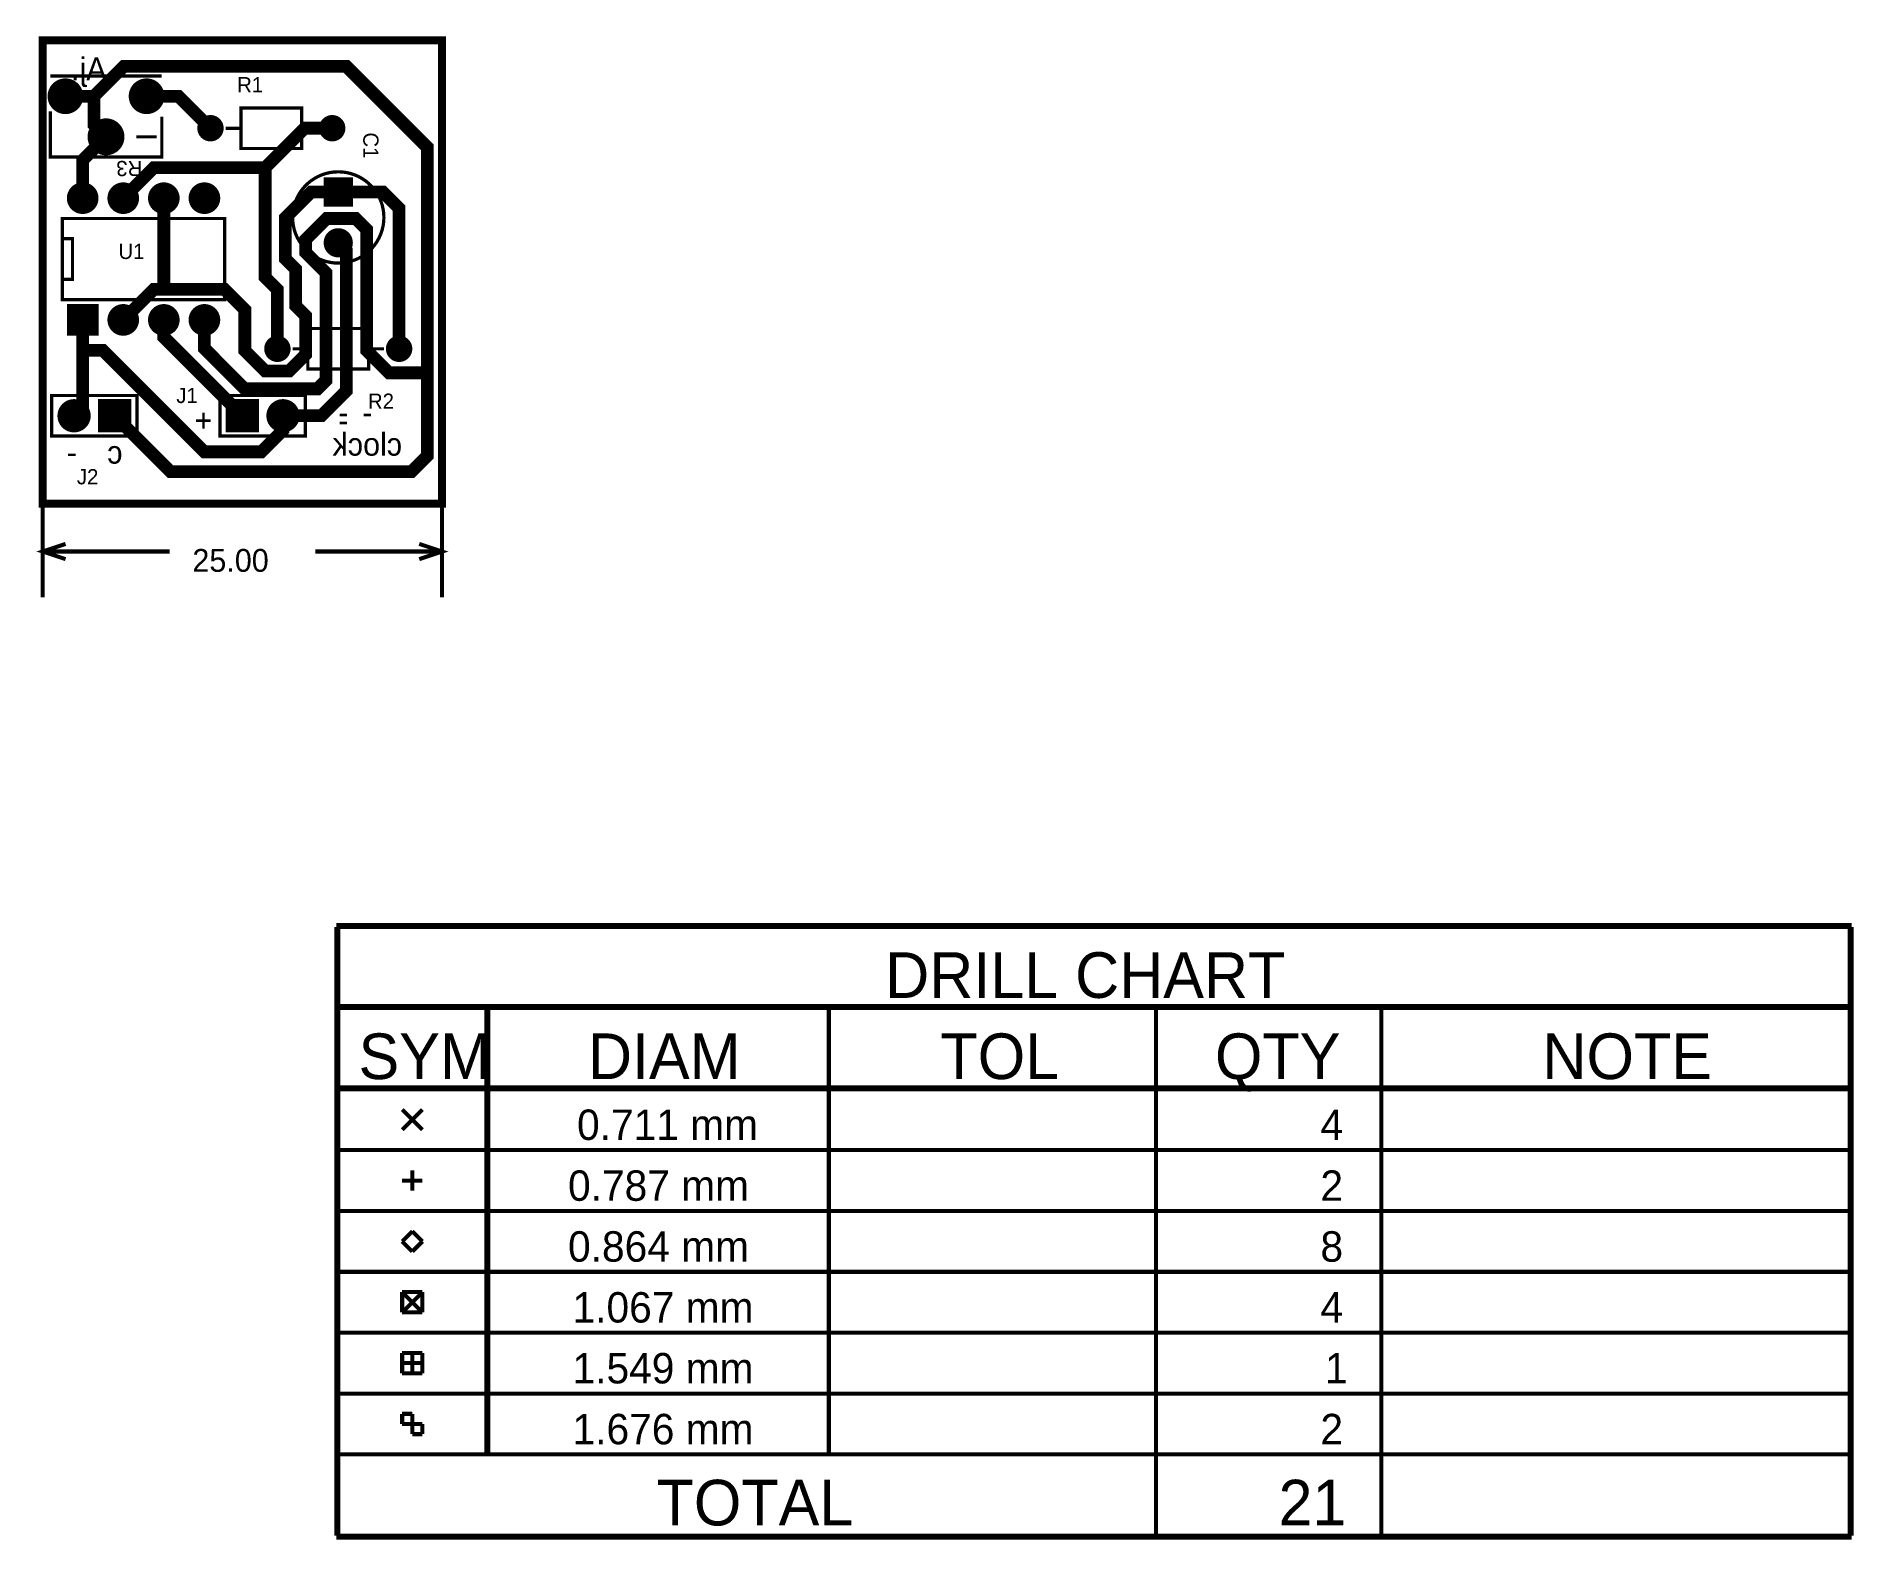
# Model space of a CAD drawing. Extents: x -0.74 to 3.73, y -1.51 to 2.19.
import ezdxf

# ---------------------------------------------------------------- set-up
doc = ezdxf.new("R2010")
doc.units = 0
doc.layers.get('0').update_dxf_attribs({"color": 1, "linetype": 'CONTINUOUS'})
for name, color, linetype in [('ASYBOT', 7, 'CONTINUOUS'), ('ASYTOP', 6, 'CONTINUOUS'), ('BOTTOM', 3, 'CONTINUOUS'), ('COMPONENTS_TOP', 1, 'CONTINUOUS'), ('DRILL', 1, 'CONTINUOUS'), ('DRLDWG', 8, 'CONTINUOUS'), ('GLOBAL_LAYER', 1, 'CONTINUOUS'), ('GND', 4, 'CONTINUOUS'), ('INNER1', 8, 'CONTINUOUS'), ('INNER10', 1, 'CONTINUOUS'), ('INNER11', 2, 'CONTINUOUS'), ('INNER12', 3, 'CONTINUOUS'), ('INNER2', 1, 'CONTINUOUS'), ('INNER3', 2, 'CONTINUOUS'), ('INNER4', 3, 'CONTINUOUS'), ('INNER5', 4, 'CONTINUOUS'), ('INNER6', 5, 'CONTINUOUS'), ('INNER7', 6, 'CONTINUOUS'), ('INNER8', 7, 'CONTINUOUS'), ('INNER9', 8, 'CONTINUOUS'), ('OBS_ASYTOP', 6, 'CONTINUOUS'), ('OBS_DRLDWG', 8, 'CONTINUOUS'), ('OBS_GLOBAL_LAYER', 1, 'CONTINUOUS'), ('OBS_SSTOP', 4, 'CONTINUOUS'), ('OBS_TOP', 2, 'CONTINUOUS'), ('PADSTACKS', 1, 'CONTINUOUS'), ('POWER', 7, 'CONTINUOUS'), ('SMBOT', 1, 'CONTINUOUS'), ('SMTOP', 8, 'CONTINUOUS'), ('SSTOP', 4, 'CONTINUOUS'), ('TOP', 2, 'CONTINUOUS')]:
    doc.layers.add(name, color=color, linetype=linetype)

msp = doc.modelspace()

# ---------------------------------------------------------------- texts
at = {"layer": 'ASYTOP'}
for p in [(0, 1.2401), (0.0591, 1.2401)]:
    msp.add_text('-', height=0.0563, dxfattribs=at).set_placement(p)
at = {"layer": 'BOTTOM', "text_generation_flag": 2}
for s, height, p in [('Aj.', 0.05625, (-0.5708, 2.0864)), ('clock', 0.05625, (0.1575, 1.1613)), ('c', 0.0563, (-0.5315, 1.1416))]:
    msp.add_text(s, height=height, dxfattribs=at).set_placement(p)
at = {"layer": 'BOTTOM'}
for s, p in [('+', (-0.3543, 1.2204)), ('-', (0, 1.2204)), ('-', (-0.6692, 1.1416))]:
    msp.add_text(s, height=0.0563, dxfattribs=at).set_placement(p)
at = {"layer": 'DRLDWG'}
for s, height, p in [('DRILL CHART', 0.1125, (1.3479, -0.175)), ('SYM', 0.1125, (0.05, -0.375)), ('DIAM', 0.1125, (0.6154, -0.375)), ('TOL', 0.1125, (1.4842, -0.375)), ('QTY', 0.1125, (2.1608, -0.375)), ('NOTE', 0.1125, (2.9679, -0.375)), ('0.711 mm', 0.075, (0.5886, -0.525)), ('4', 0.075, (2.4208, -0.525)), ('0.787 mm', 0.075, (0.5664, -0.675)), ('2', 0.075, (2.4208, -0.675)), ('0.864 mm', 0.075, (0.5664, -0.825)), ('8', 0.075, (2.4208, -0.825)), ('1.067 mm', 0.075, (0.5775, -0.975)), ('4', 0.075, (2.4208, -0.975)), ('1.549 mm', 0.075, (0.5775, -1.125)), ('1', 0.075, (2.432, -1.125)), ('1.676 mm', 0.075, (0.5775, -1.275)), ('2', 0.075, (2.4208, -1.275)), ('TOTAL', 0.1125, (0.7846, -1.475)), ('21', 0.1125, (2.3175, -1.475))]:
    msp.add_text(s, height=height, dxfattribs=at).set_placement(p)
at = {"layer": 'TOP'}
msp.add_text('25.00', height=0.05625, dxfattribs=at).set_placement((-0.3595, 0.8751))

# ---------------------------------------------------------------- blocks, each defined once
blk = doc.blocks.new('padstack_TM_CYLND_llb_pad3')
blk.add_point((0, 0))
at = {"layer": 'ASYBOT', "const_width": 0.052}
blk.add_lwpolyline([(-0.026, 0), (0.026, 0)], dxfattribs=at)
at = {"layer": 'ASYTOP', "const_width": 0.052}
blk.add_lwpolyline([(-0.026, 0), (0.026, 0)], dxfattribs=at)
at = {"layer": 'BOTTOM', "const_width": 0.052}
blk.add_lwpolyline([(-0.026, 0), (0.026, 0)], dxfattribs=at)
at = {"layer": 'DRILL', "const_width": 0.0155}
blk.add_lwpolyline([(-0.00775, 0, 1), (0.00775, 0, 1)], format="xyb", close=True, dxfattribs=at)
at = {"layer": 'DRLDWG', "const_width": 0.0155}
blk.add_lwpolyline([(-0.00775, 0, 1), (0.00775, 0, 1)], format="xyb", close=True, dxfattribs=at)
at = {"layer": 'GND', "const_width": 0.072}
blk.add_lwpolyline([(-0.036, 0), (0.036, 0)], dxfattribs=at)
at = {"layer": 'INNER1', "const_width": 0.052}
blk.add_lwpolyline([(-0.026, 0), (0.026, 0)], dxfattribs=at)
at = {"layer": 'INNER10', "const_width": 0.052}
blk.add_lwpolyline([(-0.026, 0), (0.026, 0)], dxfattribs=at)
at = {"layer": 'INNER11', "const_width": 0.052}
blk.add_lwpolyline([(-0.026, 0), (0.026, 0)], dxfattribs=at)
at = {"layer": 'INNER12', "const_width": 0.052}
blk.add_lwpolyline([(-0.026, 0), (0.026, 0)], dxfattribs=at)
at = {"layer": 'INNER2', "const_width": 0.052}
blk.add_lwpolyline([(-0.026, 0), (0.026, 0)], dxfattribs=at)
at = {"layer": 'INNER3', "const_width": 0.052}
blk.add_lwpolyline([(-0.026, 0), (0.026, 0)], dxfattribs=at)
at = {"layer": 'INNER4', "const_width": 0.052}
blk.add_lwpolyline([(-0.026, 0), (0.026, 0)], dxfattribs=at)
at = {"layer": 'INNER5', "const_width": 0.052}
blk.add_lwpolyline([(-0.026, 0), (0.026, 0)], dxfattribs=at)
at = {"layer": 'INNER6', "const_width": 0.052}
blk.add_lwpolyline([(-0.026, 0), (0.026, 0)], dxfattribs=at)
at = {"layer": 'INNER7', "const_width": 0.052}
blk.add_lwpolyline([(-0.026, 0), (0.026, 0)], dxfattribs=at)
at = {"layer": 'INNER8', "const_width": 0.052}
blk.add_lwpolyline([(-0.026, 0), (0.026, 0)], dxfattribs=at)
at = {"layer": 'INNER9', "const_width": 0.052}
blk.add_lwpolyline([(-0.026, 0), (0.026, 0)], dxfattribs=at)
at = {"layer": 'POWER', "const_width": 0.072}
blk.add_lwpolyline([(-0.036, 0), (0.036, 0)], dxfattribs=at)
at = {"layer": 'SMBOT', "const_width": 0.052}
blk.add_lwpolyline([(-0.026, 0), (0.026, 0)], dxfattribs=at)
at = {"layer": 'SMTOP', "const_width": 0.052}
blk.add_lwpolyline([(-0.026, 0), (0.026, 0)], dxfattribs=at)
at = {"layer": 'TOP', "const_width": 0.052}
blk.add_lwpolyline([(-0.026, 0), (0.026, 0)], dxfattribs=at)
blk = doc.blocks.new('padstack_TM_CYLND_llb_pad4')
blk.add_point((0, 0))
at = {"layer": 'ASYBOT', "const_width": 0.026}
blk.add_lwpolyline([(-0.013, 0, 1), (0.013, 0, 1)], format="xyb", close=True, dxfattribs=at)
at = {"layer": 'ASYTOP', "const_width": 0.026}
blk.add_lwpolyline([(-0.013, 0, 1), (0.013, 0, 1)], format="xyb", close=True, dxfattribs=at)
at = {"layer": 'BOTTOM', "const_width": 0.026}
blk.add_lwpolyline([(-0.013, 0, 1), (0.013, 0, 1)], format="xyb", close=True, dxfattribs=at)
at = {"layer": 'DRILL', "const_width": 0.0155}
blk.add_lwpolyline([(-0.00775, 0, 1), (0.00775, 0, 1)], format="xyb", close=True, dxfattribs=at)
at = {"layer": 'DRLDWG', "const_width": 0.0155}
blk.add_lwpolyline([(-0.00775, 0, 1), (0.00775, 0, 1)], format="xyb", close=True, dxfattribs=at)
at = {"layer": 'GND', "const_width": 0.036}
blk.add_lwpolyline([(-0.018, 0, 1), (0.018, 0, 1)], format="xyb", close=True, dxfattribs=at)
at = {"layer": 'INNER1', "const_width": 0.026}
blk.add_lwpolyline([(-0.013, 0, 1), (0.013, 0, 1)], format="xyb", close=True, dxfattribs=at)
at = {"layer": 'INNER10', "const_width": 0.026}
blk.add_lwpolyline([(-0.013, 0, 1), (0.013, 0, 1)], format="xyb", close=True, dxfattribs=at)
at = {"layer": 'INNER11', "const_width": 0.026}
blk.add_lwpolyline([(-0.013, 0, 1), (0.013, 0, 1)], format="xyb", close=True, dxfattribs=at)
at = {"layer": 'INNER12', "const_width": 0.026}
blk.add_lwpolyline([(-0.013, 0, 1), (0.013, 0, 1)], format="xyb", close=True, dxfattribs=at)
at = {"layer": 'INNER2', "const_width": 0.026}
blk.add_lwpolyline([(-0.013, 0, 1), (0.013, 0, 1)], format="xyb", close=True, dxfattribs=at)
at = {"layer": 'INNER3', "const_width": 0.026}
blk.add_lwpolyline([(-0.013, 0, 1), (0.013, 0, 1)], format="xyb", close=True, dxfattribs=at)
at = {"layer": 'INNER4', "const_width": 0.026}
blk.add_lwpolyline([(-0.013, 0, 1), (0.013, 0, 1)], format="xyb", close=True, dxfattribs=at)
at = {"layer": 'INNER5', "const_width": 0.026}
blk.add_lwpolyline([(-0.013, 0, 1), (0.013, 0, 1)], format="xyb", close=True, dxfattribs=at)
at = {"layer": 'INNER6', "const_width": 0.026}
blk.add_lwpolyline([(-0.013, 0, 1), (0.013, 0, 1)], format="xyb", close=True, dxfattribs=at)
at = {"layer": 'INNER7', "const_width": 0.026}
blk.add_lwpolyline([(-0.013, 0, 1), (0.013, 0, 1)], format="xyb", close=True, dxfattribs=at)
at = {"layer": 'INNER8', "const_width": 0.026}
blk.add_lwpolyline([(-0.013, 0, 1), (0.013, 0, 1)], format="xyb", close=True, dxfattribs=at)
at = {"layer": 'INNER9', "const_width": 0.026}
blk.add_lwpolyline([(-0.013, 0, 1), (0.013, 0, 1)], format="xyb", close=True, dxfattribs=at)
at = {"layer": 'POWER', "const_width": 0.036}
blk.add_lwpolyline([(-0.018, 0, 1), (0.018, 0, 1)], format="xyb", close=True, dxfattribs=at)
at = {"layer": 'SMBOT', "const_width": 0.026}
blk.add_lwpolyline([(-0.013, 0, 1), (0.013, 0, 1)], format="xyb", close=True, dxfattribs=at)
at = {"layer": 'SMTOP', "const_width": 0.026}
blk.add_lwpolyline([(-0.013, 0, 1), (0.013, 0, 1)], format="xyb", close=True, dxfattribs=at)
at = {"layer": 'TOP', "const_width": 0.026}
blk.add_lwpolyline([(-0.013, 0, 1), (0.013, 0, 1)], format="xyb", close=True, dxfattribs=at)
blk = doc.blocks.new('footprint_CAP_POL_1_C1')
at = {"layer": 'PADSTACKS'}
for name, p in [('padstack_TM_CYLND_llb_pad3', (0, 0)), ('padstack_TM_CYLND_llb_pad4', (0.125, 0))]:
    blk.add_blockref(name, p, dxfattribs=at)
blk = doc.blocks.new('padstack_BCON100T_llb_pad3')
blk.add_point((0, 0))
at = {"layer": 'ASYBOT', "const_width": 0.062}
blk.add_lwpolyline([(-0.031, 0), (0.031, 0)], dxfattribs=at)
at = {"layer": 'ASYTOP', "const_width": 0.062}
blk.add_lwpolyline([(-0.031, 0), (0.031, 0)], dxfattribs=at)
at = {"layer": 'BOTTOM', "const_width": 0.062}
blk.add_lwpolyline([(-0.031, 0), (0.031, 0)], dxfattribs=at)
at = {"layer": 'DRILL', "const_width": 0.021}
blk.add_lwpolyline([(-0.0105, 0, 1), (0.0105, 0, 1)], format="xyb", close=True, dxfattribs=at)
at = {"layer": 'DRLDWG', "const_width": 0.021}
blk.add_lwpolyline([(-0.0105, 0, 1), (0.0105, 0, 1)], format="xyb", close=True, dxfattribs=at)
at = {"layer": 'GND', "const_width": 0.082}
blk.add_lwpolyline([(-0.041, 0), (0.041, 0)], dxfattribs=at)
at = {"layer": 'INNER1', "const_width": 0.062}
blk.add_lwpolyline([(-0.031, 0), (0.031, 0)], dxfattribs=at)
at = {"layer": 'INNER10', "const_width": 0.062}
blk.add_lwpolyline([(-0.031, 0), (0.031, 0)], dxfattribs=at)
at = {"layer": 'INNER11', "const_width": 0.062}
blk.add_lwpolyline([(-0.031, 0), (0.031, 0)], dxfattribs=at)
at = {"layer": 'INNER12', "const_width": 0.062}
blk.add_lwpolyline([(-0.031, 0), (0.031, 0)], dxfattribs=at)
at = {"layer": 'INNER2', "const_width": 0.062}
blk.add_lwpolyline([(-0.031, 0), (0.031, 0)], dxfattribs=at)
at = {"layer": 'INNER3', "const_width": 0.062}
blk.add_lwpolyline([(-0.031, 0), (0.031, 0)], dxfattribs=at)
at = {"layer": 'INNER4', "const_width": 0.062}
blk.add_lwpolyline([(-0.031, 0), (0.031, 0)], dxfattribs=at)
at = {"layer": 'INNER5', "const_width": 0.062}
blk.add_lwpolyline([(-0.031, 0), (0.031, 0)], dxfattribs=at)
at = {"layer": 'INNER6', "const_width": 0.062}
blk.add_lwpolyline([(-0.031, 0), (0.031, 0)], dxfattribs=at)
at = {"layer": 'INNER7', "const_width": 0.062}
blk.add_lwpolyline([(-0.031, 0), (0.031, 0)], dxfattribs=at)
at = {"layer": 'INNER8', "const_width": 0.062}
blk.add_lwpolyline([(-0.031, 0), (0.031, 0)], dxfattribs=at)
at = {"layer": 'INNER9', "const_width": 0.062}
blk.add_lwpolyline([(-0.031, 0), (0.031, 0)], dxfattribs=at)
at = {"layer": 'POWER', "const_width": 0.082}
blk.add_lwpolyline([(-0.041, 0), (0.041, 0)], dxfattribs=at)
at = {"layer": 'SMBOT', "const_width": 0.062}
blk.add_lwpolyline([(-0.031, 0), (0.031, 0)], dxfattribs=at)
at = {"layer": 'SMTOP', "const_width": 0.062}
blk.add_lwpolyline([(-0.031, 0), (0.031, 0)], dxfattribs=at)
at = {"layer": 'TOP', "const_width": 0.062}
blk.add_lwpolyline([(-0.031, 0), (0.031, 0)], dxfattribs=at)
blk = doc.blocks.new('padstack_BCON100T_llb_pad4')
blk.add_point((0, 0))
at = {"layer": 'ASYBOT', "const_width": 0.031}
blk.add_lwpolyline([(-0.0155, 0, 1), (0.0155, 0, 1)], format="xyb", close=True, dxfattribs=at)
at = {"layer": 'ASYTOP', "const_width": 0.031}
blk.add_lwpolyline([(-0.0155, 0, 1), (0.0155, 0, 1)], format="xyb", close=True, dxfattribs=at)
at = {"layer": 'BOTTOM', "const_width": 0.031}
blk.add_lwpolyline([(-0.0155, 0, 1), (0.0155, 0, 1)], format="xyb", close=True, dxfattribs=at)
at = {"layer": 'DRILL', "const_width": 0.021}
blk.add_lwpolyline([(-0.0105, 0, 1), (0.0105, 0, 1)], format="xyb", close=True, dxfattribs=at)
at = {"layer": 'DRLDWG', "const_width": 0.021}
blk.add_lwpolyline([(-0.0105, 0, 1), (0.0105, 0, 1)], format="xyb", close=True, dxfattribs=at)
at = {"layer": 'GND', "const_width": 0.041}
blk.add_lwpolyline([(-0.0205, 0, 1), (0.0205, 0, 1)], format="xyb", close=True, dxfattribs=at)
at = {"layer": 'INNER1', "const_width": 0.031}
blk.add_lwpolyline([(-0.0155, 0, 1), (0.0155, 0, 1)], format="xyb", close=True, dxfattribs=at)
at = {"layer": 'INNER10', "const_width": 0.031}
blk.add_lwpolyline([(-0.0155, 0, 1), (0.0155, 0, 1)], format="xyb", close=True, dxfattribs=at)
at = {"layer": 'INNER11', "const_width": 0.031}
blk.add_lwpolyline([(-0.0155, 0, 1), (0.0155, 0, 1)], format="xyb", close=True, dxfattribs=at)
at = {"layer": 'INNER12', "const_width": 0.031}
blk.add_lwpolyline([(-0.0155, 0, 1), (0.0155, 0, 1)], format="xyb", close=True, dxfattribs=at)
at = {"layer": 'INNER2', "const_width": 0.031}
blk.add_lwpolyline([(-0.0155, 0, 1), (0.0155, 0, 1)], format="xyb", close=True, dxfattribs=at)
at = {"layer": 'INNER3', "const_width": 0.031}
blk.add_lwpolyline([(-0.0155, 0, 1), (0.0155, 0, 1)], format="xyb", close=True, dxfattribs=at)
at = {"layer": 'INNER4', "const_width": 0.031}
blk.add_lwpolyline([(-0.0155, 0, 1), (0.0155, 0, 1)], format="xyb", close=True, dxfattribs=at)
at = {"layer": 'INNER5', "const_width": 0.031}
blk.add_lwpolyline([(-0.0155, 0, 1), (0.0155, 0, 1)], format="xyb", close=True, dxfattribs=at)
at = {"layer": 'INNER6', "const_width": 0.031}
blk.add_lwpolyline([(-0.0155, 0, 1), (0.0155, 0, 1)], format="xyb", close=True, dxfattribs=at)
at = {"layer": 'INNER7', "const_width": 0.031}
blk.add_lwpolyline([(-0.0155, 0, 1), (0.0155, 0, 1)], format="xyb", close=True, dxfattribs=at)
at = {"layer": 'INNER8', "const_width": 0.031}
blk.add_lwpolyline([(-0.0155, 0, 1), (0.0155, 0, 1)], format="xyb", close=True, dxfattribs=at)
at = {"layer": 'INNER9', "const_width": 0.031}
blk.add_lwpolyline([(-0.0155, 0, 1), (0.0155, 0, 1)], format="xyb", close=True, dxfattribs=at)
at = {"layer": 'POWER', "const_width": 0.041}
blk.add_lwpolyline([(-0.0205, 0, 1), (0.0205, 0, 1)], format="xyb", close=True, dxfattribs=at)
at = {"layer": 'SMBOT', "const_width": 0.031}
blk.add_lwpolyline([(-0.0155, 0, 1), (0.0155, 0, 1)], format="xyb", close=True, dxfattribs=at)
at = {"layer": 'SMTOP', "const_width": 0.031}
blk.add_lwpolyline([(-0.0155, 0, 1), (0.0155, 0, 1)], format="xyb", close=True, dxfattribs=at)
at = {"layer": 'TOP', "const_width": 0.031}
blk.add_lwpolyline([(-0.0155, 0, 1), (0.0155, 0, 1)], format="xyb", close=True, dxfattribs=at)
blk = doc.blocks.new('footprint_CON2_J1')
at = {"layer": 'PADSTACKS'}
for name, p in [('padstack_BCON100T_llb_pad3', (0, 0)), ('padstack_BCON100T_llb_pad4', (0.1, 0))]:
    blk.add_blockref(name, p, dxfattribs=at)
blk = doc.blocks.new('footprint_CON2_J2')
at = {"layer": 'PADSTACKS'}
for name, p in [('padstack_BCON100T_llb_pad3', (0, 0)), ('padstack_BCON100T_llb_pad4', (0.1, 0))]:
    blk.add_blockref(name, p, dxfattribs=at)
blk = doc.blocks.new('padstack_TM_AXIAL_llb_pad2')
blk.add_point((0, 0))
at = {"layer": 'ASYBOT', "const_width": 0.0225}
blk.add_lwpolyline([(-0.01125, 0, 1), (0.01125, 0, 1)], format="xyb", close=True, dxfattribs=at)
at = {"layer": 'ASYTOP', "const_width": 0.0225}
blk.add_lwpolyline([(-0.01125, 0, 1), (0.01125, 0, 1)], format="xyb", close=True, dxfattribs=at)
at = {"layer": 'BOTTOM', "const_width": 0.0225}
blk.add_lwpolyline([(-0.01125, 0, 1), (0.01125, 0, 1)], format="xyb", close=True, dxfattribs=at)
at = {"layer": 'DRILL', "const_width": 0.014}
blk.add_lwpolyline([(-0.007, 0, 1), (0.007, 0, 1)], format="xyb", close=True, dxfattribs=at)
at = {"layer": 'DRLDWG', "const_width": 0.014}
blk.add_lwpolyline([(-0.007, 0, 1), (0.007, 0, 1)], format="xyb", close=True, dxfattribs=at)
at = {"layer": 'GND', "const_width": 0.0325}
blk.add_lwpolyline([(-0.01625, 0, 1), (0.01625, 0, 1)], format="xyb", close=True, dxfattribs=at)
at = {"layer": 'INNER1', "const_width": 0.0225}
blk.add_lwpolyline([(-0.01125, 0, 1), (0.01125, 0, 1)], format="xyb", close=True, dxfattribs=at)
at = {"layer": 'INNER10', "const_width": 0.0225}
blk.add_lwpolyline([(-0.01125, 0, 1), (0.01125, 0, 1)], format="xyb", close=True, dxfattribs=at)
at = {"layer": 'INNER11', "const_width": 0.0225}
blk.add_lwpolyline([(-0.01125, 0, 1), (0.01125, 0, 1)], format="xyb", close=True, dxfattribs=at)
at = {"layer": 'INNER12', "const_width": 0.0225}
blk.add_lwpolyline([(-0.01125, 0, 1), (0.01125, 0, 1)], format="xyb", close=True, dxfattribs=at)
at = {"layer": 'INNER2', "const_width": 0.0225}
blk.add_lwpolyline([(-0.01125, 0, 1), (0.01125, 0, 1)], format="xyb", close=True, dxfattribs=at)
at = {"layer": 'INNER3', "const_width": 0.0225}
blk.add_lwpolyline([(-0.01125, 0, 1), (0.01125, 0, 1)], format="xyb", close=True, dxfattribs=at)
at = {"layer": 'INNER4', "const_width": 0.0225}
blk.add_lwpolyline([(-0.01125, 0, 1), (0.01125, 0, 1)], format="xyb", close=True, dxfattribs=at)
at = {"layer": 'INNER5', "const_width": 0.0225}
blk.add_lwpolyline([(-0.01125, 0, 1), (0.01125, 0, 1)], format="xyb", close=True, dxfattribs=at)
at = {"layer": 'INNER6', "const_width": 0.0225}
blk.add_lwpolyline([(-0.01125, 0, 1), (0.01125, 0, 1)], format="xyb", close=True, dxfattribs=at)
at = {"layer": 'INNER7', "const_width": 0.0225}
blk.add_lwpolyline([(-0.01125, 0, 1), (0.01125, 0, 1)], format="xyb", close=True, dxfattribs=at)
at = {"layer": 'INNER8', "const_width": 0.0225}
blk.add_lwpolyline([(-0.01125, 0, 1), (0.01125, 0, 1)], format="xyb", close=True, dxfattribs=at)
at = {"layer": 'INNER9', "const_width": 0.0225}
blk.add_lwpolyline([(-0.01125, 0, 1), (0.01125, 0, 1)], format="xyb", close=True, dxfattribs=at)
at = {"layer": 'POWER', "const_width": 0.0325}
blk.add_lwpolyline([(-0.01625, 0, 1), (0.01625, 0, 1)], format="xyb", close=True, dxfattribs=at)
at = {"layer": 'SMBOT', "const_width": 0.0225}
blk.add_lwpolyline([(-0.01125, 0, 1), (0.01125, 0, 1)], format="xyb", close=True, dxfattribs=at)
at = {"layer": 'SMTOP', "const_width": 0.0225}
blk.add_lwpolyline([(-0.01125, 0, 1), (0.01125, 0, 1)], format="xyb", close=True, dxfattribs=at)
at = {"layer": 'TOP', "const_width": 0.0225}
blk.add_lwpolyline([(-0.01125, 0, 1), (0.01125, 0, 1)], format="xyb", close=True, dxfattribs=at)
blk = doc.blocks.new('footprint_RESISTOR__R1')
at = {"layer": 'PADSTACKS'}
for p in [(0, 0), (0.3, 0)]:
    blk.add_blockref('padstack_TM_AXIAL_llb_pad2', p, dxfattribs=at)
blk = doc.blocks.new('footprint_RESISTOR__R2')
at = {"layer": 'PADSTACKS'}
for p in [(0, 0), (0.3, 0)]:
    blk.add_blockref('padstack_TM_AXIAL_llb_pad2', p, dxfattribs=at)
blk = doc.blocks.new('padstack_82R66')
blk.add_point((0, 0))
at = {"layer": 'BOTTOM', "const_width": 0.041}
blk.add_lwpolyline([(-0.0205, 0, 1), (0.0205, 0, 1)], format="xyb", close=True, dxfattribs=at)
at = {"layer": 'DRILL', "const_width": 0.033}
blk.add_lwpolyline([(-0.0165, 0, 1), (0.0165, 0, 1)], format="xyb", close=True, dxfattribs=at)
at = {"layer": 'DRLDWG', "const_width": 0.033}
blk.add_lwpolyline([(-0.0165, 0, 1), (0.0165, 0, 1)], format="xyb", close=True, dxfattribs=at)
at = {"layer": 'GND', "const_width": 0.044}
blk.add_lwpolyline([(-0.022, 0, 1), (0.022, 0, 1)], format="xyb", close=True, dxfattribs=at)
at = {"layer": 'INNER1', "const_width": 0.041}
blk.add_lwpolyline([(-0.0205, 0, 1), (0.0205, 0, 1)], format="xyb", close=True, dxfattribs=at)
at = {"layer": 'INNER10', "const_width": 0.041}
blk.add_lwpolyline([(-0.0205, 0, 1), (0.0205, 0, 1)], format="xyb", close=True, dxfattribs=at)
at = {"layer": 'INNER11', "const_width": 0.041}
blk.add_lwpolyline([(-0.0205, 0, 1), (0.0205, 0, 1)], format="xyb", close=True, dxfattribs=at)
at = {"layer": 'INNER12', "const_width": 0.041}
blk.add_lwpolyline([(-0.0205, 0, 1), (0.0205, 0, 1)], format="xyb", close=True, dxfattribs=at)
at = {"layer": 'INNER2', "const_width": 0.041}
blk.add_lwpolyline([(-0.0205, 0, 1), (0.0205, 0, 1)], format="xyb", close=True, dxfattribs=at)
at = {"layer": 'INNER3', "const_width": 0.041}
blk.add_lwpolyline([(-0.0205, 0, 1), (0.0205, 0, 1)], format="xyb", close=True, dxfattribs=at)
at = {"layer": 'INNER4', "const_width": 0.041}
blk.add_lwpolyline([(-0.0205, 0, 1), (0.0205, 0, 1)], format="xyb", close=True, dxfattribs=at)
at = {"layer": 'INNER5', "const_width": 0.041}
blk.add_lwpolyline([(-0.0205, 0, 1), (0.0205, 0, 1)], format="xyb", close=True, dxfattribs=at)
at = {"layer": 'INNER6', "const_width": 0.041}
blk.add_lwpolyline([(-0.0205, 0, 1), (0.0205, 0, 1)], format="xyb", close=True, dxfattribs=at)
at = {"layer": 'INNER7', "const_width": 0.041}
blk.add_lwpolyline([(-0.0205, 0, 1), (0.0205, 0, 1)], format="xyb", close=True, dxfattribs=at)
at = {"layer": 'INNER8', "const_width": 0.041}
blk.add_lwpolyline([(-0.0205, 0, 1), (0.0205, 0, 1)], format="xyb", close=True, dxfattribs=at)
at = {"layer": 'INNER9', "const_width": 0.041}
blk.add_lwpolyline([(-0.0205, 0, 1), (0.0205, 0, 1)], format="xyb", close=True, dxfattribs=at)
at = {"layer": 'POWER', "const_width": 0.044}
blk.add_lwpolyline([(-0.022, 0, 1), (0.022, 0, 1)], format="xyb", close=True, dxfattribs=at)
at = {"layer": 'SMBOT', "const_width": 0.0435}
blk.add_lwpolyline([(-0.02175, 0, 1), (0.02175, 0, 1)], format="xyb", close=True, dxfattribs=at)
at = {"layer": 'SMTOP', "const_width": 0.0435}
blk.add_lwpolyline([(-0.02175, 0, 1), (0.02175, 0, 1)], format="xyb", close=True, dxfattribs=at)
at = {"layer": 'TOP', "const_width": 0.041}
blk.add_lwpolyline([(-0.0205, 0, 1), (0.0205, 0, 1)], format="xyb", close=True, dxfattribs=at)
blk = doc.blocks.new('padstack_85R61')
blk.add_point((0, 0))
at = {"layer": 'BOTTOM', "const_width": 0.0425}
blk.add_lwpolyline([(-0.02125, 0, 1), (0.02125, 0, 1)], format="xyb", close=True, dxfattribs=at)
at = {"layer": 'DRILL', "const_width": 0.0305}
blk.add_lwpolyline([(-0.01525, 0, 1), (0.01525, 0, 1)], format="xyb", close=True, dxfattribs=at)
at = {"layer": 'DRLDWG', "const_width": 0.0305}
blk.add_lwpolyline([(-0.01525, 0, 1), (0.01525, 0, 1)], format="xyb", close=True, dxfattribs=at)
at = {"layer": 'GND', "const_width": 0.0455}
blk.add_lwpolyline([(-0.02275, 0, 1), (0.02275, 0, 1)], format="xyb", close=True, dxfattribs=at)
at = {"layer": 'INNER1', "const_width": 0.0425}
blk.add_lwpolyline([(-0.02125, 0, 1), (0.02125, 0, 1)], format="xyb", close=True, dxfattribs=at)
at = {"layer": 'INNER10', "const_width": 0.0425}
blk.add_lwpolyline([(-0.02125, 0, 1), (0.02125, 0, 1)], format="xyb", close=True, dxfattribs=at)
at = {"layer": 'INNER11', "const_width": 0.0425}
blk.add_lwpolyline([(-0.02125, 0, 1), (0.02125, 0, 1)], format="xyb", close=True, dxfattribs=at)
at = {"layer": 'INNER12', "const_width": 0.0425}
blk.add_lwpolyline([(-0.02125, 0, 1), (0.02125, 0, 1)], format="xyb", close=True, dxfattribs=at)
at = {"layer": 'INNER2', "const_width": 0.0425}
blk.add_lwpolyline([(-0.02125, 0, 1), (0.02125, 0, 1)], format="xyb", close=True, dxfattribs=at)
at = {"layer": 'INNER3', "const_width": 0.0425}
blk.add_lwpolyline([(-0.02125, 0, 1), (0.02125, 0, 1)], format="xyb", close=True, dxfattribs=at)
at = {"layer": 'INNER4', "const_width": 0.0425}
blk.add_lwpolyline([(-0.02125, 0, 1), (0.02125, 0, 1)], format="xyb", close=True, dxfattribs=at)
at = {"layer": 'INNER5', "const_width": 0.0425}
blk.add_lwpolyline([(-0.02125, 0, 1), (0.02125, 0, 1)], format="xyb", close=True, dxfattribs=at)
at = {"layer": 'INNER6', "const_width": 0.0425}
blk.add_lwpolyline([(-0.02125, 0, 1), (0.02125, 0, 1)], format="xyb", close=True, dxfattribs=at)
at = {"layer": 'INNER7', "const_width": 0.0425}
blk.add_lwpolyline([(-0.02125, 0, 1), (0.02125, 0, 1)], format="xyb", close=True, dxfattribs=at)
at = {"layer": 'INNER8', "const_width": 0.0425}
blk.add_lwpolyline([(-0.02125, 0, 1), (0.02125, 0, 1)], format="xyb", close=True, dxfattribs=at)
at = {"layer": 'INNER9', "const_width": 0.0425}
blk.add_lwpolyline([(-0.02125, 0, 1), (0.02125, 0, 1)], format="xyb", close=True, dxfattribs=at)
at = {"layer": 'POWER', "const_width": 0.0455}
blk.add_lwpolyline([(-0.02275, 0, 1), (0.02275, 0, 1)], format="xyb", close=True, dxfattribs=at)
at = {"layer": 'SMBOT', "const_width": 0.045}
blk.add_lwpolyline([(-0.0225, 0, 1), (0.0225, 0, 1)], format="xyb", close=True, dxfattribs=at)
at = {"layer": 'SMTOP', "const_width": 0.045}
blk.add_lwpolyline([(-0.0225, 0, 1), (0.0225, 0, 1)], format="xyb", close=True, dxfattribs=at)
at = {"layer": 'TOP', "const_width": 0.0425}
blk.add_lwpolyline([(-0.02125, 0, 1), (0.02125, 0, 1)], format="xyb", close=True, dxfattribs=at)
blk = doc.blocks.new('footprint_RESISTOR_VAL_R3')
at = {"layer": 'PADSTACKS'}
for name, p in [('padstack_85R61', (0.1, 0.1)), ('padstack_82R66', (0, 0)), ('padstack_82R66', (0.2, 0))]:
    blk.add_blockref(name, p, dxfattribs=at)
blk = doc.blocks.new('padstack_DIP100T_llb_pad4_1')
blk.add_point((0, 0))
at = {"layer": 'ASYBOT', "const_width": 0.058}
blk.add_lwpolyline([(-0.029, 0), (0.029, 0)], dxfattribs=at)
at = {"layer": 'ASYTOP', "const_width": 0.058}
blk.add_lwpolyline([(-0.029, 0), (0.029, 0)], dxfattribs=at)
at = {"layer": 'BOTTOM', "const_width": 0.058}
blk.add_lwpolyline([(-0.029, 0), (0.029, 0)], dxfattribs=at)
at = {"layer": 'DRILL', "const_width": 0.017}
blk.add_lwpolyline([(-0.0085, 0, 1), (0.0085, 0, 1)], format="xyb", close=True, dxfattribs=at)
at = {"layer": 'DRLDWG', "const_width": 0.017}
blk.add_lwpolyline([(-0.0085, 0, 1), (0.0085, 0, 1)], format="xyb", close=True, dxfattribs=at)
at = {"layer": 'GND', "const_width": 0.078}
blk.add_lwpolyline([(-0.039, 0), (0.039, 0)], dxfattribs=at)
at = {"layer": 'INNER1', "const_width": 0.058}
blk.add_lwpolyline([(-0.029, 0), (0.029, 0)], dxfattribs=at)
at = {"layer": 'INNER10', "const_width": 0.058}
blk.add_lwpolyline([(-0.029, 0), (0.029, 0)], dxfattribs=at)
at = {"layer": 'INNER11', "const_width": 0.058}
blk.add_lwpolyline([(-0.029, 0), (0.029, 0)], dxfattribs=at)
at = {"layer": 'INNER12', "const_width": 0.058}
blk.add_lwpolyline([(-0.029, 0), (0.029, 0)], dxfattribs=at)
at = {"layer": 'INNER2', "const_width": 0.058}
blk.add_lwpolyline([(-0.029, 0), (0.029, 0)], dxfattribs=at)
at = {"layer": 'INNER3', "const_width": 0.058}
blk.add_lwpolyline([(-0.029, 0), (0.029, 0)], dxfattribs=at)
at = {"layer": 'INNER4', "const_width": 0.058}
blk.add_lwpolyline([(-0.029, 0), (0.029, 0)], dxfattribs=at)
at = {"layer": 'INNER5', "const_width": 0.058}
blk.add_lwpolyline([(-0.029, 0), (0.029, 0)], dxfattribs=at)
at = {"layer": 'INNER6', "const_width": 0.058}
blk.add_lwpolyline([(-0.029, 0), (0.029, 0)], dxfattribs=at)
at = {"layer": 'INNER7', "const_width": 0.058}
blk.add_lwpolyline([(-0.029, 0), (0.029, 0)], dxfattribs=at)
at = {"layer": 'INNER8', "const_width": 0.058}
blk.add_lwpolyline([(-0.029, 0), (0.029, 0)], dxfattribs=at)
at = {"layer": 'INNER9', "const_width": 0.058}
blk.add_lwpolyline([(-0.029, 0), (0.029, 0)], dxfattribs=at)
at = {"layer": 'POWER', "const_width": 0.078}
blk.add_lwpolyline([(-0.039, 0), (0.039, 0)], dxfattribs=at)
at = {"layer": 'SMBOT', "const_width": 0.058}
blk.add_lwpolyline([(-0.029, 0), (0.029, 0)], dxfattribs=at)
at = {"layer": 'SMTOP', "const_width": 0.058}
blk.add_lwpolyline([(-0.029, 0), (0.029, 0)], dxfattribs=at)
at = {"layer": 'TOP', "const_width": 0.058}
blk.add_lwpolyline([(-0.029, 0), (0.029, 0)], dxfattribs=at)
blk = doc.blocks.new('padstack_DIP100T_llb_pad3_1')
blk.add_point((0, 0))
at = {"layer": 'ASYBOT', "const_width": 0.029}
blk.add_lwpolyline([(-0.0145, 0, 1), (0.0145, 0, 1)], format="xyb", close=True, dxfattribs=at)
at = {"layer": 'ASYTOP', "const_width": 0.029}
blk.add_lwpolyline([(-0.0145, 0, 1), (0.0145, 0, 1)], format="xyb", close=True, dxfattribs=at)
at = {"layer": 'BOTTOM', "const_width": 0.029}
blk.add_lwpolyline([(-0.0145, 0, 1), (0.0145, 0, 1)], format="xyb", close=True, dxfattribs=at)
at = {"layer": 'DRILL', "const_width": 0.017}
blk.add_lwpolyline([(-0.0085, 0, 1), (0.0085, 0, 1)], format="xyb", close=True, dxfattribs=at)
at = {"layer": 'DRLDWG', "const_width": 0.017}
blk.add_lwpolyline([(-0.0085, 0, 1), (0.0085, 0, 1)], format="xyb", close=True, dxfattribs=at)
at = {"layer": 'GND', "const_width": 0.039}
blk.add_lwpolyline([(-0.0195, 0, 1), (0.0195, 0, 1)], format="xyb", close=True, dxfattribs=at)
at = {"layer": 'INNER1', "const_width": 0.029}
blk.add_lwpolyline([(-0.0145, 0, 1), (0.0145, 0, 1)], format="xyb", close=True, dxfattribs=at)
at = {"layer": 'INNER10', "const_width": 0.029}
blk.add_lwpolyline([(-0.0145, 0, 1), (0.0145, 0, 1)], format="xyb", close=True, dxfattribs=at)
at = {"layer": 'INNER11', "const_width": 0.029}
blk.add_lwpolyline([(-0.0145, 0, 1), (0.0145, 0, 1)], format="xyb", close=True, dxfattribs=at)
at = {"layer": 'INNER12', "const_width": 0.029}
blk.add_lwpolyline([(-0.0145, 0, 1), (0.0145, 0, 1)], format="xyb", close=True, dxfattribs=at)
at = {"layer": 'INNER2', "const_width": 0.029}
blk.add_lwpolyline([(-0.0145, 0, 1), (0.0145, 0, 1)], format="xyb", close=True, dxfattribs=at)
at = {"layer": 'INNER3', "const_width": 0.029}
blk.add_lwpolyline([(-0.0145, 0, 1), (0.0145, 0, 1)], format="xyb", close=True, dxfattribs=at)
at = {"layer": 'INNER4', "const_width": 0.029}
blk.add_lwpolyline([(-0.0145, 0, 1), (0.0145, 0, 1)], format="xyb", close=True, dxfattribs=at)
at = {"layer": 'INNER5', "const_width": 0.029}
blk.add_lwpolyline([(-0.0145, 0, 1), (0.0145, 0, 1)], format="xyb", close=True, dxfattribs=at)
at = {"layer": 'INNER6', "const_width": 0.029}
blk.add_lwpolyline([(-0.0145, 0, 1), (0.0145, 0, 1)], format="xyb", close=True, dxfattribs=at)
at = {"layer": 'INNER7', "const_width": 0.029}
blk.add_lwpolyline([(-0.0145, 0, 1), (0.0145, 0, 1)], format="xyb", close=True, dxfattribs=at)
at = {"layer": 'INNER8', "const_width": 0.029}
blk.add_lwpolyline([(-0.0145, 0, 1), (0.0145, 0, 1)], format="xyb", close=True, dxfattribs=at)
at = {"layer": 'INNER9', "const_width": 0.029}
blk.add_lwpolyline([(-0.0145, 0, 1), (0.0145, 0, 1)], format="xyb", close=True, dxfattribs=at)
at = {"layer": 'POWER', "const_width": 0.039}
blk.add_lwpolyline([(-0.0195, 0, 1), (0.0195, 0, 1)], format="xyb", close=True, dxfattribs=at)
at = {"layer": 'SMBOT', "const_width": 0.029}
blk.add_lwpolyline([(-0.0145, 0, 1), (0.0145, 0, 1)], format="xyb", close=True, dxfattribs=at)
at = {"layer": 'SMTOP', "const_width": 0.029}
blk.add_lwpolyline([(-0.0145, 0, 1), (0.0145, 0, 1)], format="xyb", close=True, dxfattribs=at)
at = {"layer": 'TOP', "const_width": 0.029}
blk.add_lwpolyline([(-0.0145, 0, 1), (0.0145, 0, 1)], format="xyb", close=True, dxfattribs=at)
blk = doc.blocks.new('padstack_DIP100T_llb_pad5_1')
blk.add_point((0, 0))
at = {"layer": 'ASYBOT', "const_width": 0.029}
blk.add_lwpolyline([(-0.0145, 0, 1), (0.0145, 0, 1)], format="xyb", close=True, dxfattribs=at)
at = {"layer": 'ASYTOP', "const_width": 0.029}
blk.add_lwpolyline([(-0.0145, 0, 1), (0.0145, 0, 1)], format="xyb", close=True, dxfattribs=at)
at = {"layer": 'BOTTOM', "const_width": 0.029}
blk.add_lwpolyline([(-0.0145, 0, 1), (0.0145, 0, 1)], format="xyb", close=True, dxfattribs=at)
at = {"layer": 'DRILL', "const_width": 0.017}
blk.add_lwpolyline([(-0.0085, 0, 1), (0.0085, 0, 1)], format="xyb", close=True, dxfattribs=at)
at = {"layer": 'DRLDWG', "const_width": 0.017}
blk.add_lwpolyline([(-0.0085, 0, 1), (0.0085, 0, 1)], format="xyb", close=True, dxfattribs=at)
at = {"layer": 'GND', "const_width": 0.039}
blk.add_lwpolyline([(-0.0195, 0, 1), (0.0195, 0, 1)], format="xyb", close=True, dxfattribs=at)
at = {"layer": 'INNER1', "const_width": 0.029}
blk.add_lwpolyline([(-0.0145, 0, 1), (0.0145, 0, 1)], format="xyb", close=True, dxfattribs=at)
at = {"layer": 'INNER10', "const_width": 0.029}
blk.add_lwpolyline([(-0.0145, 0, 1), (0.0145, 0, 1)], format="xyb", close=True, dxfattribs=at)
at = {"layer": 'INNER11', "const_width": 0.029}
blk.add_lwpolyline([(-0.0145, 0, 1), (0.0145, 0, 1)], format="xyb", close=True, dxfattribs=at)
at = {"layer": 'INNER12', "const_width": 0.029}
blk.add_lwpolyline([(-0.0145, 0, 1), (0.0145, 0, 1)], format="xyb", close=True, dxfattribs=at)
at = {"layer": 'INNER2', "const_width": 0.029}
blk.add_lwpolyline([(-0.0145, 0, 1), (0.0145, 0, 1)], format="xyb", close=True, dxfattribs=at)
at = {"layer": 'INNER3', "const_width": 0.029}
blk.add_lwpolyline([(-0.0145, 0, 1), (0.0145, 0, 1)], format="xyb", close=True, dxfattribs=at)
at = {"layer": 'INNER4', "const_width": 0.029}
blk.add_lwpolyline([(-0.0145, 0, 1), (0.0145, 0, 1)], format="xyb", close=True, dxfattribs=at)
at = {"layer": 'INNER5', "const_width": 0.029}
blk.add_lwpolyline([(-0.0145, 0, 1), (0.0145, 0, 1)], format="xyb", close=True, dxfattribs=at)
at = {"layer": 'INNER6', "const_width": 0.029}
blk.add_lwpolyline([(-0.0145, 0, 1), (0.0145, 0, 1)], format="xyb", close=True, dxfattribs=at)
at = {"layer": 'INNER7', "const_width": 0.029}
blk.add_lwpolyline([(-0.0145, 0, 1), (0.0145, 0, 1)], format="xyb", close=True, dxfattribs=at)
at = {"layer": 'INNER8', "const_width": 0.029}
blk.add_lwpolyline([(-0.0145, 0, 1), (0.0145, 0, 1)], format="xyb", close=True, dxfattribs=at)
at = {"layer": 'INNER9', "const_width": 0.029}
blk.add_lwpolyline([(-0.0145, 0, 1), (0.0145, 0, 1)], format="xyb", close=True, dxfattribs=at)
at = {"layer": 'POWER', "const_width": 0.039}
blk.add_lwpolyline([(-0.0195, 0, 1), (0.0195, 0, 1)], format="xyb", close=True, dxfattribs=at)
at = {"layer": 'SMBOT', "const_width": 0.029}
blk.add_lwpolyline([(-0.0145, 0, 1), (0.0145, 0, 1)], format="xyb", close=True, dxfattribs=at)
at = {"layer": 'SMTOP', "const_width": 0.029}
blk.add_lwpolyline([(-0.0145, 0, 1), (0.0145, 0, 1)], format="xyb", close=True, dxfattribs=at)
at = {"layer": 'TOP', "const_width": 0.029}
blk.add_lwpolyline([(-0.0145, 0, 1), (0.0145, 0, 1)], format="xyb", close=True, dxfattribs=at)
blk = doc.blocks.new('footprint_DIP_8_U1')
at = {"layer": 'PADSTACKS'}
for name, p in [('padstack_DIP100T_llb_pad5_1', (0, 0.3)), ('padstack_DIP100T_llb_pad5_1', (0.1, 0.3)), ('padstack_DIP100T_llb_pad5_1', (0.2, 0.3)), ('padstack_DIP100T_llb_pad5_1', (0.3, 0.3)), ('padstack_DIP100T_llb_pad3_1', (0.1, 0)), ('padstack_DIP100T_llb_pad3_1', (0.2, 0)), ('padstack_DIP100T_llb_pad3_1', (0.3, 0))]:
    blk.add_blockref(name, p, dxfattribs=at)
at = {"layer": 'PADSTACKS', "rotation": 90}
blk.add_blockref('padstack_DIP100T_llb_pad4_1', (0, 0), dxfattribs=at)

# ---------------------------------------------------------------- linework, layer by layer
at = {"layer": 'BOARD_OUTLINE', "const_width": 0.0197}
msp.add_lwpolyline([(-0.7283, 1.0432), (-0.7283, 2.1848), (0.2559, 2.1848), (0.2559, 1.0432), (-0.7283, 1.0432)], dxfattribs=at)
at = {"layer": 'BOTTOM', "const_width": 0.0315}
for points in [[(-0.6724, 2.0471), (-0.6021, 2.0471), (-0.5282, 2.1209), (0.0198, 2.1209), (0.2198, 1.9209), (0.2198, 1.3655), (0.1253, 1.3655), (0.0698, 1.4209), (0.0698, 1.7189), (0.0428, 1.7459), (-0.0282, 1.7459), (-0.0802, 1.6939), (-0.0802, 1.6619), (-0.0302, 1.6119), (-0.0302, 1.3469), (-0.0512, 1.3259), (-0.2302, 1.3259), (-0.3299, 1.4256), (-0.3299, 1.4959)], [(-0.6724, 2.0471), (-0.6021, 2.0471), (-0.5282, 2.1209), (0.0198, 2.1209), (0.2198, 1.9209), (0.2198, 1.1613), (0.1804, 1.122), (-0.4134, 1.122), (-0.5511, 1.2597)], [(-0.6724, 2.0639), (-0.6724, 2.0471)], [(-0.6724, 2.0471), (-0.6021, 2.0471), (-0.6021, 1.9767), (-0.5724, 1.9471)], [(-0.3149, 1.9683), (-0.3937, 2.0471), (-0.4724, 2.0471)], [(-0.0149, 1.9683), (-0.0828, 1.9683), (-0.1802, 1.8709), (-0.4549, 1.8709), (-0.5299, 1.7959)], [(-0.0149, 1.9683), (-0.0828, 1.9683), (-0.1802, 1.8709), (-0.1802, 1.6011), (-0.15, 1.5709), (-0.15, 1.4247)], [(-0.5724, 1.9471), (-0.6299, 1.8896), (-0.6299, 1.7959)], [(-0.5299, 1.4959), (-0.4545, 1.5713), (-0.2805, 1.5713), (-0.2302, 1.5209), (-0.2302, 1.4199), (-0.1802, 1.3699), (-0.1212, 1.3699), (-0.0802, 1.4109), (-0.0802, 1.5059), (-0.1052, 1.5309), (-0.1052, 1.6209), (-0.1302, 1.6459), (-0.1302, 1.7479), (-0.0672, 1.8109), (0, 1.8109)], [(-0.5299, 1.4959), (-0.4545, 1.5713), (-0.4299, 1.5713), (-0.4299, 1.7959)], [(0, 1.8109), (0.1101, 1.8109), (0.15, 1.7709), (0.15, 1.4247)], [(0, 1.8109), (0.1101, 1.8109), (0.15, 1.7709), (0.15, 1.4247)], [(-0.1362, 1.2597), (-0.0414, 1.2597), (0.0198, 1.3209), (0.0198, 1.6661), (0, 1.6859)], [(-0.6511, 1.2597), (-0.6299, 1.281), (-0.6299, 1.4959)], [(-0.6299, 1.4959), (-0.6299, 1.4209), (-0.5802, 1.4209), (-0.3302, 1.1709), (-0.1894, 1.1709), (-0.1362, 1.2241), (-0.1362, 1.2597)], [(-0.2362, 1.2597), (-0.4299, 1.4534), (-0.4299, 1.4959)]]:
    msp.add_lwpolyline(points, dxfattribs=at)
at = {"layer": 'GLOBAL_LAYER'}
msp.add_lwpolyline([(-0.6724, 2.0471), (-0.6724, 2.0639)], dxfattribs=at)
at = {"layer": 'OBS_ASYTOP', "const_width": 0.008}
for points in [[(-0.4349, 2.0971), (-0.7099, 2.0971)], [(-0.0899, 1.9183), (-0.0899, 2.0183), (-0.0899, 2.0183), (-0.2399, 2.0183), (-0.2399, 1.9183), (-0.0899, 1.9183)], [(-0.7099, 2.0096), (-0.7099, 1.8971), (-0.4349, 1.8971), (-0.4349, 1.9971)], [(-0.2399, 1.9683), (-0.2774, 1.9683)], [(-0.0899, 1.9683), (-0.0524, 1.9683)], [(-0.4974, 1.9471), (-0.4474, 1.9471)], [(-0.6799, 1.7459), (-0.6799, 1.5459), (-0.2799, 1.5459), (-0.2799, 1.7459), (-0.6799, 1.7459)], [(-0.6799, 1.5959), (-0.6549, 1.5959), (-0.6549, 1.6959), (-0.6799, 1.6959)], [(0.075, 1.3747), (0.075, 1.4747), (0.075, 1.4747), (-0.075, 1.4747), (-0.075, 1.3747), (0.075, 1.3747)], [(-0.075, 1.4247), (-0.1125, 1.4247)], [(0.075, 1.4247), (0.1125, 1.4247)]]:
    msp.add_lwpolyline(points, dxfattribs=at)
for points in [[(0, 1.8609, -0.414214), (0.1125, 1.7484, -0.414214), (0, 1.6359, -0.414214), (-0.1125, 1.7484, -0.414214), (0, 1.8609)], [(-0.7061, 1.3097), (-0.6511, 1.3097), (-0.5511, 1.3097), (-0.4961, 1.3097), (-0.4961, 1.2097), (-0.7061, 1.2097), (-0.7061, 1.3097, -1.518464)], [(-0.0812, 1.2097), (-0.1362, 1.2097), (-0.2362, 1.2097), (-0.2912, 1.2097), (-0.2912, 1.3097), (-0.0812, 1.3097), (-0.0812, 1.2097, -1.507931)]]:
    msp.add_lwpolyline(points, format="xyb", dxfattribs=at)
at = {"layer": 'OBS_DRLDWG', "const_width": 0.01}
for points in [[(-0.005, 0.005), (3.73, 0.005)], [(-0.005, 0), (-0.005, -1.5)], [(0, 0), (0, -1.5)], [(0, 0), (3.725, 0)], [(3.725, 0), (3.725, -1.5)], [(3.73, 0), (3.73, -1.5)], [(0, -0.195), (3.725, -0.195)], [(0, -0.2), (3.725, -0.2)], [(0.365, -0.2), (0.365, -1.3)], [(0.37, -0.2), (0.37, -1.3)], [(1.2092, -0.2), (1.2092, -1.3)], [(2.0158, -0.2), (2.0158, -1.5)], [(2.5708, -0.2), (2.5708, -1.5)], [(0, -0.395), (3.725, -0.395)], [(0, -0.4), (3.725, -0.4)], [(0.1575, -0.45), (0.2075, -0.5)], [(0.1575, -0.5), (0.2075, -0.45)], [(0, -0.55), (3.725, -0.55)], [(0.1575, -0.625), (0.2075, -0.625)], [(0.1825, -0.65), (0.1825, -0.6)], [(0, -0.7), (3.725, -0.7)], [(0.1575, -0.775), (0.1825, -0.75)], [(0.1825, -0.75), (0.2075, -0.775)], [(0.1825, -0.8), (0.1575, -0.775)], [(0.2075, -0.775), (0.1825, -0.8)], [(0, -0.85), (3.725, -0.85)], [(0.1575, -0.9), (0.2075, -0.95)], [(0.1575, -0.95), (0.2075, -0.9)], [(0.1575, -0.9), (0.2075, -0.9)], [(0.1575, -0.95), (0.1575, -0.9)], [(0.2075, -0.9), (0.2075, -0.95)], [(0.2075, -0.95), (0.1575, -0.95)], [(0, -1), (3.725, -1)], [(0.1575, -1.05), (0.2075, -1.05)], [(0.1575, -1.1), (0.1575, -1.05)], [(0.1575, -1.075), (0.2075, -1.075)], [(0.1825, -1.1), (0.1825, -1.05)], [(0.2075, -1.05), (0.2075, -1.1)], [(0.2075, -1.1), (0.1575, -1.1)], [(0, -1.15), (3.725, -1.15)], [(0.1575, -1.2), (0.1825, -1.2)], [(0.1575, -1.225), (0.1575, -1.2)], [(0.1825, -1.2), (0.1825, -1.25)], [(0.2075, -1.225), (0.1575, -1.225)], [(0.1825, -1.25), (0.2075, -1.25)], [(0.2075, -1.25), (0.2075, -1.225)], [(0, -1.3), (3.725, -1.3)], [(-0.005, -1.505), (3.73, -1.505)], [(0, -1.5), (3.725, -1.5)]]:
    msp.add_lwpolyline(points, dxfattribs=at)
at = {"layer": 'OBS_GLOBAL_LAYER', "const_width": 0.00000833}
for points in [[(-0.4309, 2.1011), (-0.7139, 2.1011), (-0.7139, 1.8931), (-0.4309, 1.8931), (-0.4309, 2.1011)], [(-0.3524, 1.9143), (0.0226, 1.9143), (0.0226, 2.0223), (-0.3524, 2.0223), (-0.3524, 1.9143)], [(-0.6839, 1.4419), (-0.2759, 1.4419), (-0.2759, 1.8499), (-0.6839, 1.8499), (-0.6839, 1.4419)], [(-0.1875, 1.3707), (0.1875, 1.3707), (0.1875, 1.4787), (-0.1875, 1.4787), (-0.1875, 1.3707)], [(-0.4921, 1.3137), (-0.7101, 1.3137), (-0.7101, 1.2057), (-0.4921, 1.2057), (-0.4921, 1.3137)], [(-0.2952, 1.2057), (-0.0772, 1.2057), (-0.0772, 1.3137), (-0.2952, 1.3137), (-0.2952, 1.2057)]]:
    msp.add_lwpolyline(points, close=True, dxfattribs=at)
msp.add_lwpolyline([(-0.1165, 1.8649), (-0.1165, 1.6319), (0.1165, 1.6319), (0.1165, 1.8649), (-0.1165, 1.8649, -5.027339)], format="xyb", close=True, dxfattribs=at)
at = {"layer": 'OBS_SSTOP', "const_width": 0.008}
for points in [[(-0.4349, 2.0971), (-0.7099, 2.0971)], [(-0.0899, 1.9183), (-0.0899, 2.0183), (-0.0899, 2.0183), (-0.2399, 2.0183), (-0.2399, 1.9183), (-0.0899, 1.9183)], [(-0.7099, 2.0096), (-0.7099, 1.8971), (-0.4349, 1.8971), (-0.4349, 1.9971)], [(-0.2399, 1.9683), (-0.2774, 1.9683)], [(-0.0899, 1.9683), (-0.0524, 1.9683)], [(-0.4974, 1.9471), (-0.4474, 1.9471)], [(-0.6799, 1.7459), (-0.6799, 1.5459), (-0.2799, 1.5459), (-0.2799, 1.7459), (-0.6799, 1.7459)], [(-0.6799, 1.5959), (-0.6549, 1.5959), (-0.6549, 1.6959), (-0.6799, 1.6959)], [(0.075, 1.3747), (0.075, 1.4747), (0.075, 1.4747), (-0.075, 1.4747), (-0.075, 1.3747), (0.075, 1.3747)], [(-0.075, 1.4247), (-0.1125, 1.4247)], [(0.075, 1.4247), (0.1125, 1.4247)]]:
    msp.add_lwpolyline(points, dxfattribs=at)
for points in [[(0, 1.8609, -0.414214), (0.1125, 1.7484, -0.414214), (0, 1.6359, -0.414214), (-0.1125, 1.7484, -0.414214), (0, 1.8609)], [(-0.7061, 1.3097), (-0.6511, 1.3097), (-0.5511, 1.3097), (-0.4961, 1.3097), (-0.4961, 1.2097), (-0.7061, 1.2097), (-0.7061, 1.3097, -1.518464)], [(-0.0812, 1.2097), (-0.1362, 1.2097), (-0.2362, 1.2097), (-0.2912, 1.2097), (-0.2912, 1.3097), (-0.0812, 1.3097), (-0.0812, 1.2097, -1.507931)]]:
    msp.add_lwpolyline(points, format="xyb", dxfattribs=at)
at = {"layer": 'OBS_TOP', "const_width": 0.01}
for points in [[(-0.7283, 1.0376), (-0.7283, 0.8126)], [(0.2559, 1.0376), (0.2559, 0.8126)], [(-0.7283, 0.9251), (-0.4158, 0.9251)], [(0.2559, 0.9251), (-0.0566, 0.9251)]]:
    msp.add_lwpolyline(points, dxfattribs=at)
for points in [[(-0.672, 0.9439), (-0.7283, 0.9251), (-0.672, 0.9064, -0.203905)], [(0.1996, 0.9064), (0.2559, 0.9251), (0.1996, 0.9439, -0.200064)]]:
    msp.add_lwpolyline(points, format="xyb", dxfattribs=at)

# ---------------------------------------------------------------- block references
at = {"layer": 'COMPONENTS_TOP'}
ref = msp.add_blockref('footprint_RESISTOR_VAL_R3', (-0.4724, 2.0471), dxfattribs=dict(at, rotation=180))
ref.add_attrib('COMP_NAME', 'R3', (-0.483, 1.8877), dxfattribs={"layer": 'SSTOP', "height": 0.0375, "rotation": 180})
ref = msp.add_blockref('footprint_RESISTOR__R1', (-0.3149, 1.9683), dxfattribs=at)
ref.add_attrib('COMP_NAME', 'R1', (-0.2492, 2.0568), dxfattribs={"layer": 'ASYTOP', "height": 0.0375})
ref = msp.add_blockref('footprint_CAP_POL_1_C1', (0, 1.8109), dxfattribs=dict(at, rotation=270))
ref.add_attrib('COMP_NAME', 'C1', (0.0616, 1.9579), dxfattribs={"layer": 'ASYTOP', "height": 0.0375, "rotation": 270})
ref = msp.add_blockref('footprint_DIP_8_U1', (-0.6299, 1.4959), dxfattribs=at)
ref.add_attrib('COMP_NAME', 'U1', (-0.5418, 1.646), dxfattribs={"layer": 'ASYTOP', "height": 0.0375})
ref = msp.add_blockref('footprint_RESISTOR__R2', (-0.15, 1.4247), dxfattribs=at)
ref.add_attrib('COMP_NAME', 'R2', (0.0732, 1.2769), dxfattribs={"layer": 'ASYTOP', "height": 0.0375})
ref = msp.add_blockref('footprint_CON2_J2', (-0.5511, 1.2597), dxfattribs=dict(at, rotation=180))
ref.add_attrib('COMP_NAME', 'J2', (-0.6442, 1.0907), dxfattribs={"layer": 'ASYTOP', "height": 0.0375, "rotation": 360})
ref = msp.add_blockref('footprint_CON2_J1', (-0.2362, 1.2597), dxfattribs=at)
ref.add_attrib('COMP_NAME', 'J1', (-0.3991, 1.291), dxfattribs={"layer": 'ASYTOP', "height": 0.0375})

msp.set_redraw_order([(e.dxf.handle, doc.entitydb.next_handle()) for e in msp.query("TEXT MTEXT ATTDEF DIMENSION ARC_DIMENSION")])  # texts and dimensions are drawn at this point

doc.saveas('drawing.dxf')
